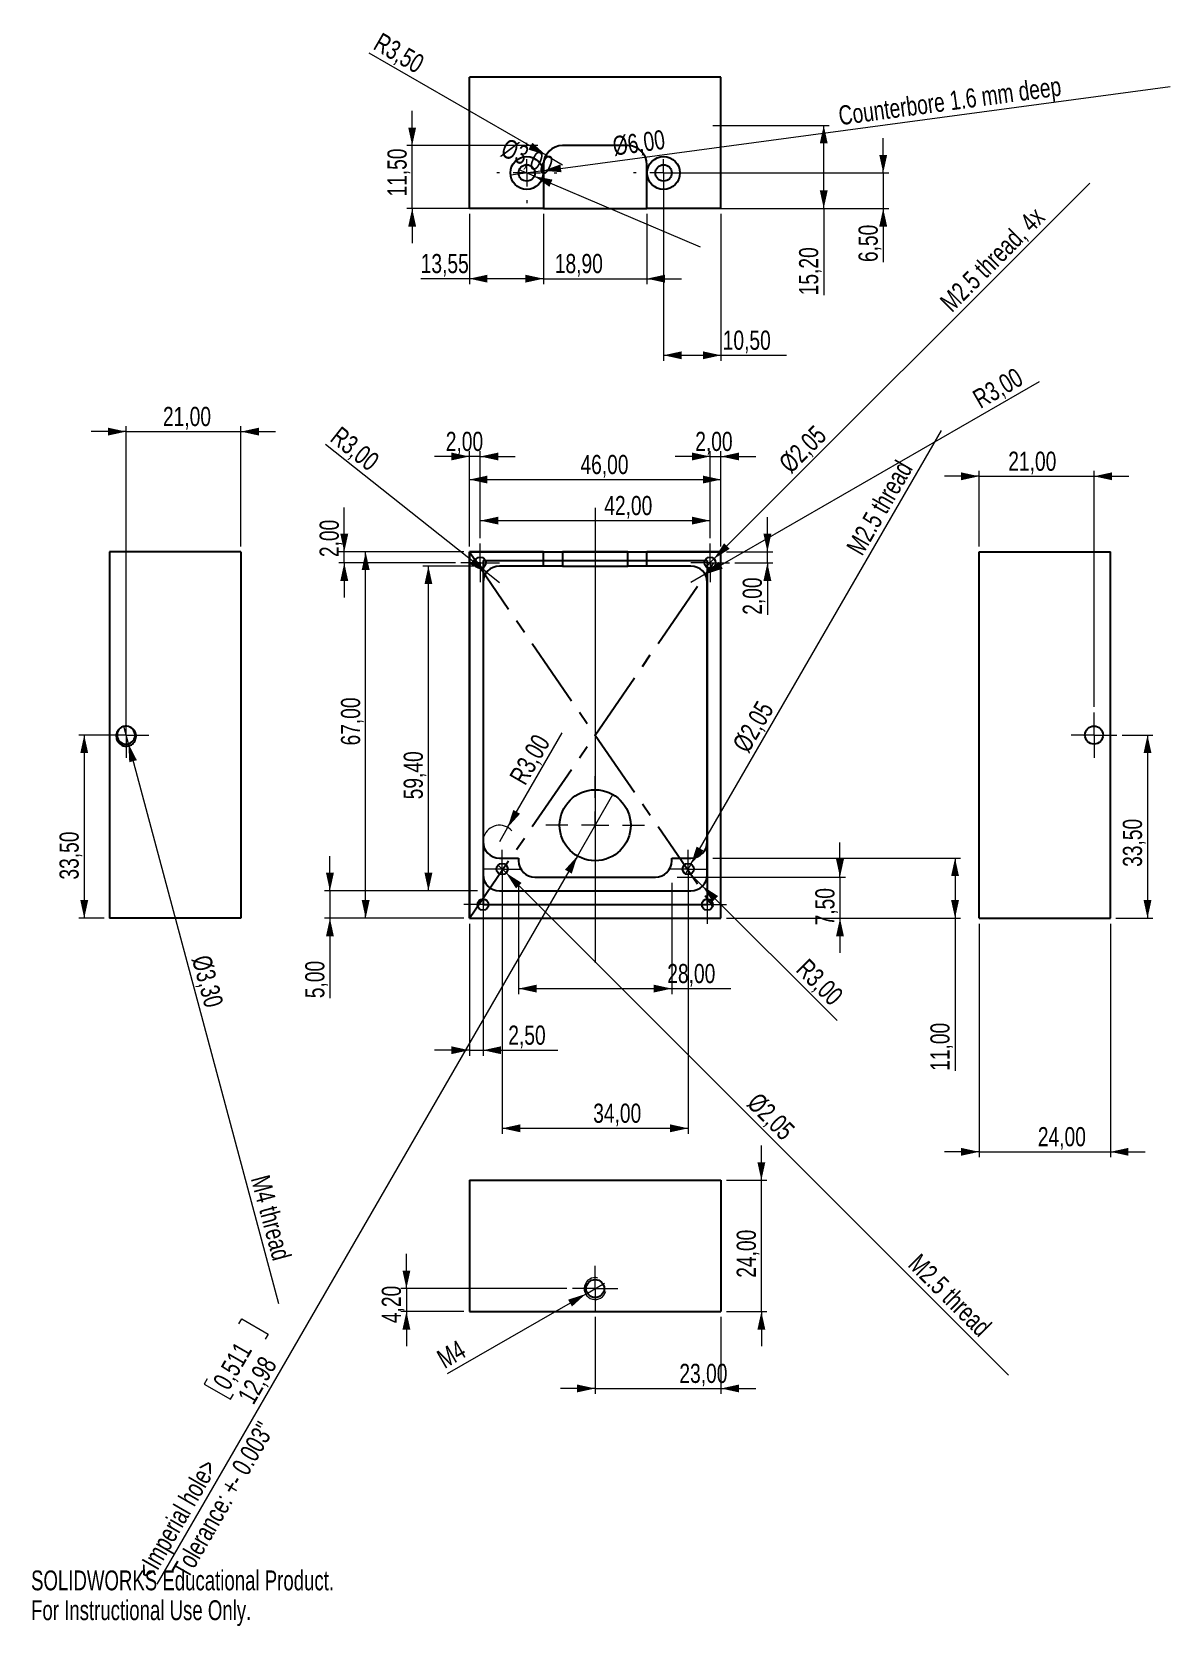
# Model space of a CAD drawing. Header units: millimetres. Extents: x 0 to 208, y 0 to 292.
import ezdxf

# ---------------------------------------------------------------- set-up
doc = ezdxf.new("R2010")
doc.units = ezdxf.units.MM
doc.header["$PDSIZE"] = -1
doc.linetypes.add('CENTERX2', pattern=[20.32, 12.7, -2.54, 2.54, -2.54])
doc.styles.add('SLDTEXTSTYLE0', font='TXT', dxfattribs={"width": 0.75})
doc.styles.add('SLDTEXTSTYLE1', font='TXT', dxfattribs={"width": 0.7})
doc.dimstyles.new('SLDDIMSTYLE0', dxfattribs={"dimtxt": 3.5, "dimasz": 3.302, "dimexe": 0, "dimexo": 0.0625, "dimgap": 0.875, "dimtad": 1, "dimrnd": 1e-09, "dimzin": 12, "dimdsep": 46, "dimtxsty": 'SLDTEXTSTYLE0', "dimsah": 1, "dimcen": 0.09, "dimadec": 0, "dimazin": 3, "dimtfac": 1, "dimtofl": 0, "dimtmove": 0, "dimatfit": 3, "dimfxl": 0, "dimfrac": 2, "dimtolj": 1, "dimtzin": 12, "dimarcsym": 0})
doc.dimstyles.new('SLDDIMSTYLE1', dxfattribs={"dimtxt": 3.5, "dimasz": 3.302, "dimexe": 0, "dimexo": 0.0625, "dimgap": 0.875, "dimtad": 1, "dimrnd": 1e-09, "dimzin": 12, "dimdsep": 46, "dimtxsty": 'SLDTEXTSTYLE0', "dimsah": 1, "dimcen": 0.09, "dimadec": 0, "dimazin": 3, "dimtfac": 1, "dimtmove": 0, "dimatfit": 0, "dimfxl": 0, "dimfrac": 2, "dimtolj": 1, "dimtzin": 12, "dimarcsym": 0})
doc.dimstyles.new('SLDDIMSTYLE2', dxfattribs={"dimtxt": 3.5, "dimasz": 3.302, "dimexe": 0, "dimexo": 0.0625, "dimgap": 0.875, "dimtad": 1, "dimrnd": 1e-09, "dimzin": 12, "dimdsep": 46, "dimtxsty": 'SLDTEXTSTYLE0', "dimsah": 1, "dimcen": 0, "dimadec": 0, "dimazin": 3, "dimtfac": 1, "dimtofl": 0, "dimtmove": 0, "dimatfit": 3, "dimfxl": 0, "dimfrac": 2, "dimtolj": 1, "dimtzin": 12, "dimarcsym": 0})
doc.dimstyles.new('SLDDIMSTYLE3', dxfattribs={"dimtxt": 3.5, "dimasz": 3.302, "dimexe": 0, "dimexo": 0.0625, "dimgap": 0.875, "dimtad": 1, "dimrnd": 1e-09, "dimzin": 12, "dimdsep": 46, "dimtxsty": 'SLDTEXTSTYLE0', "dimblk1": 'NONE', "dimsah": 1, "dimcen": 0, "dimadec": 0, "dimazin": 3, "dimtfac": 1, "dimtmove": 0, "dimatfit": 3, "dimldrblk": 'NONE', "dimfxl": 0, "dimfrac": 2, "dimtolj": 1, "dimtzin": 12, "dimarcsym": 0})
doc.dimstyles.new('SLDDIMSTYLE4', dxfattribs={"dimtxt": 3.5, "dimasz": 3.302, "dimexe": 0, "dimexo": 0.0625, "dimgap": 0.875, "dimtad": 1, "dimrnd": 1e-09, "dimzin": 12, "dimdsep": 46, "dimtxsty": 'SLDTEXTSTYLE0', "dimblk1": 'NONE', "dimsah": 1, "dimcen": 0, "dimadec": 0, "dimazin": 3, "dimtfac": 1, "dimtmove": 0, "dimatfit": 3, "dimldrblk": 'NONE', "dimfxl": 0, "dimfrac": 2, "dimtolj": 1, "dimtzin": 12, "dimarcsym": 0})
doc.dimstyles.new('SLDDIMSTYLE5', dxfattribs={"dimtxt": 3.5, "dimasz": 3.302, "dimexe": 0, "dimexo": 0.0625, "dimgap": 0.875, "dimtad": 1, "dimrnd": 1e-09, "dimzin": 12, "dimdsep": 46, "dimtxsty": 'SLDTEXTSTYLE0', "dimblk1": 'NONE', "dimsah": 1, "dimcen": 0, "dimadec": 0, "dimazin": 3, "dimtfac": 1, "dimtmove": 0, "dimatfit": 3, "dimldrblk": 'NONE', "dimfxl": 0, "dimfrac": 2, "dimtolj": 1, "dimtzin": 12, "dimarcsym": 0})

msp = doc.modelspace()

# ---------------------------------------------------------------- texts
at = {"color": 7, "linetype": 'Continuous', "char_height": 3.633, "attachment_point": 1, "style": 'SLDTEXTSTYLE1'}
for s, insert in [('SOLIDWORKS Educational Product.', (0, 10.133)), ('For Instructional Use Only.', (0, 4.683))]:
    msp.add_mtext(s, dxfattribs=dict(at, insert=insert))

# ---------------------------------------------------------------- blocks, each defined once
blk = doc.blocks.new('_D')
at = {"color": 7, "linetype": 'Continuous', "lineweight": 0}
for p, q in [((79.11, 196.42), (60.16, 196.42)), ((61.16, 129.42), (61.16, 196.42)), ((79.11, 129.42), (60.16, 129.42))]:
    blk.add_line(p, q, dxfattribs=at)
at = {"color": 7, "linetype": 'Continuous', "lineweight": 18}
for points in [[(61.16, 196.42), (60.44, 193.12), (61.88, 193.12)], [(61.16, 129.42), (61.88, 132.73), (60.44, 132.73)]]:
    blk.add_solid(points, dxfattribs=at)
at = {"color": 7, "linetype": 'Continuous', "lineweight": 18, "insert": (56.65, 161.02), "char_height": 3.5, "attachment_point": 1, "rotation": 90, "style": 'SLDTEXTSTYLE0'}
blk.add_mtext('67,00', dxfattribs=at)
blk = doc.blocks.new('_D_1')
at = {"color": 7, "linetype": 'Continuous', "lineweight": 0}
for p, q in [((80.11, 197.42), (80.11, 210.65)), ((126.11, 197.42), (126.11, 210.65)), ((80.11, 209.65), (126.11, 209.65))]:
    blk.add_line(p, q, dxfattribs=at)
at = {"color": 7, "linetype": 'Continuous', "lineweight": 18}
for points in [[(80.11, 209.65), (83.41, 208.93), (83.41, 210.37)], [(126.11, 209.65), (122.81, 210.37), (122.81, 208.93)]]:
    blk.add_solid(points, dxfattribs=at)
at = {"color": 7, "linetype": 'Continuous', "lineweight": 18, "insert": (100.42, 214.16), "char_height": 3.5, "attachment_point": 1, "style": 'SLDTEXTSTYLE0'}
blk.add_mtext('46,00', dxfattribs=at)
blk = doc.blocks.new('_D_2')
at = {"color": 7, "linetype": 'Continuous', "lineweight": 0}
for p, q in [((54.63, 134.42), (54.63, 140.77)), ((81.61, 134.42), (53.63, 134.42)), ((54.63, 134.42), (54.63, 129.42)), ((79.11, 129.42), (53.63, 129.42)), ((54.63, 129.42), (54.63, 114.8))]:
    blk.add_line(p, q, dxfattribs=at)
at = {"color": 7, "linetype": 'Continuous', "lineweight": 18}
for points in [[(54.63, 134.42), (55.35, 137.73), (53.91, 137.73)], [(54.63, 129.42), (53.91, 126.12), (55.35, 126.12)]]:
    blk.add_solid(points, dxfattribs=at)
at = {"color": 7, "linetype": 'Continuous', "lineweight": 18, "insert": (50.11, 114.8), "char_height": 3.5, "attachment_point": 1, "rotation": 90, "style": 'SLDTEXTSTYLE0'}
blk.add_mtext('5,00', dxfattribs=at)
blk = doc.blocks.new('_D_3')
at = {"color": 7, "linetype": 'Continuous', "lineweight": 0}
for p, q in [((81.61, 193.82), (71.63, 193.82)), ((72.63, 134.42), (72.63, 193.82)), ((81.61, 134.42), (71.63, 134.42))]:
    blk.add_line(p, q, dxfattribs=at)
at = {"color": 7, "linetype": 'Continuous', "lineweight": 18}
for points in [[(72.63, 193.82), (71.91, 190.52), (73.35, 190.52)], [(72.63, 134.42), (73.35, 137.73), (71.91, 137.73)]]:
    blk.add_solid(points, dxfattribs=at)
at = {"color": 7, "linetype": 'Continuous', "lineweight": 18, "insert": (68.11, 151.17), "char_height": 3.5, "attachment_point": 1, "rotation": 90, "style": 'SLDTEXTSTYLE0'}
blk.add_mtext('59,40', dxfattribs=at)
blk = doc.blocks.new('_D_4')
at = {"color": 7, "linetype": 'Continuous', "lineweight": 0}
for p, q in [((82.61, 133.42), (82.61, 104.28)), ((80.11, 128.42), (80.11, 104.28)), ((80.11, 105.28), (73.76, 105.28)), ((80.11, 105.28), (82.61, 105.28)), ((82.61, 105.28), (96.28, 105.28))]:
    blk.add_line(p, q, dxfattribs=at)
at = {"color": 7, "linetype": 'Continuous', "lineweight": 18}
for points in [[(80.11, 105.28), (76.81, 106), (76.81, 104.56)], [(82.61, 105.28), (85.91, 104.56), (85.91, 106)]]:
    blk.add_solid(points, dxfattribs=at)
at = {"color": 7, "linetype": 'Continuous', "lineweight": 18, "insert": (87.23, 109.79), "char_height": 3.5, "attachment_point": 1, "style": 'SLDTEXTSTYLE0'}
blk.add_mtext('2,50', dxfattribs=at)
blk = doc.blocks.new('_D_5')
at = {"color": 7, "linetype": 'Continuous', "lineweight": 0}
for q in [(53.82, 216.05), (85.61, 190.82)]:
    blk.add_line((83.26, 192.69), q, dxfattribs=at)
at = {"color": 7, "linetype": 'Continuous', "lineweight": 18}
blk.add_solid([(83.26, 192.69), (81.12, 195.3), (80.23, 194.18)], dxfattribs=at)
at = {"color": 7, "linetype": 'Continuous', "lineweight": 18, "insert": (56.62, 219.58), "char_height": 3.5, "attachment_point": 1, "rotation": 321.5701, "style": 'SLDTEXTSTYLE0'}
blk.add_mtext('R3,00', dxfattribs=at)
blk = doc.blocks.new('_D_6')
at = {"color": 7, "linetype": 'Continuous', "lineweight": 0}
for q in [(120.61, 137.42), (147.33, 110.71)]:
    blk.add_line((122.73, 135.3), q, dxfattribs=at)
at = {"color": 7, "linetype": 'Continuous', "lineweight": 18}
blk.add_solid([(122.73, 135.3), (124.56, 132.46), (125.57, 133.48)], dxfattribs=at)
at = {"color": 7, "linetype": 'Continuous', "lineweight": 18, "insert": (142.1, 122.29), "char_height": 3.5, "attachment_point": 1, "rotation": 315, "style": 'SLDTEXTSTYLE0'}
blk.add_mtext('R3,00', dxfattribs=at)
blk = doc.blocks.new('_D_7')
at = {"color": 7, "linetype": 'Continuous', "lineweight": 0}
for q in [(184.32, 227.6), (120.61, 190.82)]:
    blk.add_line((123.21, 192.32), q, dxfattribs=at)
at = {"color": 7, "linetype": 'Continuous', "lineweight": 18}
blk.add_solid([(123.21, 192.32), (126.43, 193.35), (125.71, 194.6)], dxfattribs=at)
at = {"color": 7, "linetype": 'Continuous', "lineweight": 18, "insert": (171.77, 225.57), "char_height": 3.5, "attachment_point": 1, "rotation": 30, "style": 'SLDTEXTSTYLE0'}
blk.add_mtext('R3,00', dxfattribs=at)
blk = doc.blocks.new('_D_8')
at = {"color": 7, "linetype": 'Continuous', "lineweight": 0}
for p, q in [((89.11, 135.92), (89.11, 115.55)), ((117.11, 135.92), (117.11, 115.55)), ((89.11, 116.55), (117.11, 116.55)), ((117.11, 116.55), (127.93, 116.55))]:
    blk.add_line(p, q, dxfattribs=at)
at = {"color": 7, "linetype": 'Continuous', "lineweight": 18}
for points in [[(89.11, 116.55), (92.41, 115.83), (92.41, 117.27)], [(117.11, 116.55), (113.81, 117.27), (113.81, 115.83)]]:
    blk.add_solid(points, dxfattribs=at)
at = {"color": 7, "linetype": 'Continuous', "lineweight": 18, "insert": (116.29, 121.06), "char_height": 3.5, "attachment_point": 1, "style": 'SLDTEXTSTYLE0'}
blk.add_mtext('28,00', dxfattribs=at)
blk = doc.blocks.new('_D_9')
at = {"color": 7, "linetype": 'Continuous', "lineweight": 0}
for p, q in [((147.86, 136.92), (147.86, 143.27)), ((118.11, 136.92), (148.86, 136.92)), ((147.86, 136.92), (147.86, 129.42)), ((127.11, 129.42), (148.86, 129.42)), ((147.86, 129.42), (147.86, 123.07))]:
    blk.add_line(p, q, dxfattribs=at)
at = {"color": 7, "linetype": 'Continuous', "lineweight": 18}
for points in [[(147.86, 136.92), (148.58, 140.23), (147.14, 140.23)], [(147.86, 129.42), (147.14, 126.12), (148.58, 126.12)]]:
    blk.add_solid(points, dxfattribs=at)
at = {"color": 7, "linetype": 'Continuous', "lineweight": 18, "insert": (143.35, 128.11), "char_height": 3.5, "attachment_point": 1, "rotation": 90, "style": 'SLDTEXTSTYLE0'}
blk.add_mtext('7,50', dxfattribs=at)
blk = doc.blocks.new('_D_10')
at = {"color": 7, "linetype": 'Continuous', "lineweight": 0}
for p, q in [((124.61, 140.42), (169.89, 140.42)), ((168.89, 140.42), (168.89, 129.42)), ((127.11, 129.42), (169.89, 129.42)), ((168.89, 129.42), (168.89, 101.51))]:
    blk.add_line(p, q, dxfattribs=at)
at = {"color": 7, "linetype": 'Continuous', "lineweight": 18}
for points in [[(168.89, 140.42), (168.17, 137.12), (169.61, 137.12)], [(168.89, 129.42), (169.61, 132.73), (168.17, 132.73)]]:
    blk.add_solid(points, dxfattribs=at)
at = {"color": 7, "linetype": 'Continuous', "lineweight": 18, "insert": (164.38, 101.51), "char_height": 3.5, "attachment_point": 1, "rotation": 90, "style": 'SLDTEXTSTYLE0'}
blk.add_mtext('11,00', dxfattribs=at)
blk = doc.blocks.new('_D_11')
at = {"color": 7, "linetype": 'Continuous', "lineweight": 0}
for q in [(97.1, 163.33), (85.61, 143.42)]:
    blk.add_line((87.11, 146.02), q, dxfattribs=at)
at = {"color": 7, "linetype": 'Continuous', "lineweight": 18}
blk.add_arc((85.61, 143.42), 3, 41.5651, 161.5651, dxfattribs=at)
blk.add_solid([(87.11, 146.02), (89.38, 148.52), (88.14, 149.24)], dxfattribs=at)
at = {"color": 7, "linetype": 'Continuous', "lineweight": 18, "insert": (87.28, 155.28), "char_height": 3.5, "attachment_point": 1, "rotation": 60, "style": 'SLDTEXTSTYLE0'}
blk.add_mtext('R3,00', dxfattribs=at)
blk = doc.blocks.new('_D_12')
at = {"color": 7, "linetype": 'Continuous', "lineweight": 0}
for q in [(85.38, 139.15), (178.66, 45.87)]:
    blk.add_line((86.83, 137.7), q, dxfattribs=at)
at = {"color": 7, "linetype": 'Continuous', "lineweight": 18}
blk.add_solid([(86.83, 137.7), (88.66, 134.85), (89.68, 135.87)], dxfattribs=at)
at = {"color": 7, "linetype": 'Continuous', "lineweight": 18, "char_height": 3.5, "attachment_point": 1, "rotation": 315, "style": 'SLDTEXTSTYLE0'}
for s, insert in [('%%c2,05', (133.11, 97.8)), ('M2.5 thread', (162.56, 68.35))]:
    blk.add_mtext(s, dxfattribs=dict(at, insert=insert))
blk = doc.blocks.new('_None')
blk = doc.blocks.new('_D_13')
at = {"color": 7, "linetype": 'Continuous', "lineweight": 0}
for q in [(166.42, 218.63), (119.6, 137.54)]:
    blk.add_line((120.62, 139.31), q, dxfattribs=at)
at = {"color": 7, "linetype": 'Continuous', "lineweight": 18}
blk.add_solid([(120.62, 139.31), (122.9, 141.81), (121.65, 142.53)], dxfattribs=at)
at = {"color": 7, "linetype": 'Continuous', "lineweight": 18, "char_height": 3.5, "attachment_point": 1, "rotation": 60, "style": 'SLDTEXTSTYLE0'}
for s, insert in [('M2.5 thread', (148.87, 197.26)), ('%%c2,05', (128.05, 161.19))]:
    blk.add_mtext(s, dxfattribs=dict(at, insert=insert))
blk = doc.blocks.new('_D_14')
at = {"color": 7, "linetype": 'Continuous', "lineweight": 0}
for p, q in [((99.86, 140.8), (106.35, 152.04)), ((99.86, 140.8), (22.99, 7.65)), ((37.99, 55.22), (38.52, 56.15)), ((38.52, 56.15), (43.34, 53.37)), ((43.34, 53.37), (42.8, 52.45)), ((32.17, 45.15), (31.64, 44.22)), ((31.64, 44.22), (36.45, 41.44)), ((36.45, 41.44), (36.98, 42.37))]:
    blk.add_line(p, q, dxfattribs=at)
at = {"color": 7, "linetype": 'Continuous', "lineweight": 18}
blk.add_solid([(99.86, 140.8), (97.59, 138.3), (98.84, 137.58)], dxfattribs=at)
at = {"color": 7, "linetype": 'Continuous', "lineweight": 18, "char_height": 3.5, "attachment_point": 1, "rotation": 60, "style": 'SLDTEXTSTYLE0'}
for s, insert in [('0,511', (33.08, 44.62)), ('12,98', (37.61, 42)), ('Tolerance: +- 0.003"', (25.64, 10.16)), ('<Imperial hole>', (19.04, 9.94))]:
    blk.add_mtext(s, dxfattribs=dict(at, insert=insert))
blk = doc.blocks.new('_D_15')
at = {"color": 7, "linetype": 'Continuous', "lineweight": 0}
for q in [(193.55, 263.87), (123.38, 193.7)]:
    blk.add_line((124.83, 195.15), q, dxfattribs=at)
at = {"color": 7, "linetype": 'Continuous', "lineweight": 18}
blk.add_solid([(124.83, 195.15), (127.68, 196.97), (126.66, 197.99)], dxfattribs=at)
at = {"color": 7, "linetype": 'Continuous', "lineweight": 18, "char_height": 3.5, "attachment_point": 1, "rotation": 45, "style": 'SLDTEXTSTYLE0'}
for s, insert in [('M2.5 thread, 4x', (165.84, 242.53)), ('%%c2,05', (136.39, 213.08))]:
    blk.add_mtext(s, dxfattribs=dict(at, insert=insert))
blk = doc.blocks.new('_D_16')
at = {"color": 7, "linetype": 'Continuous', "lineweight": 0}
for p, q in [((86.11, 137.42), (86.11, 90)), ((120.11, 137.42), (120.11, 90)), ((86.11, 91), (120.11, 91))]:
    blk.add_line(p, q, dxfattribs=at)
at = {"color": 7, "linetype": 'Continuous', "lineweight": 18}
for points in [[(86.11, 91), (89.41, 90.28), (89.41, 91.72)], [(120.11, 91), (116.81, 91.72), (116.81, 90.28)]]:
    blk.add_solid(points, dxfattribs=at)
at = {"color": 7, "linetype": 'Continuous', "lineweight": 18, "insert": (102.75, 95.51), "char_height": 3.5, "attachment_point": 1, "style": 'SLDTEXTSTYLE0'}
blk.add_mtext('34,00', dxfattribs=at)
blk = doc.blocks.new('_D_17')
at = {"color": 7, "linetype": 'Continuous', "lineweight": 0}
for p, q in [((82.11, 198.95), (82.11, 203.14)), ((82.11, 202.14), (124.11, 202.14)), ((124.11, 198.95), (124.11, 203.14))]:
    blk.add_line(p, q, dxfattribs=at)
at = {"color": 7, "linetype": 'Continuous', "lineweight": 18}
for points in [[(82.11, 202.14), (85.41, 201.42), (85.41, 202.86)], [(124.11, 202.14), (120.81, 202.86), (120.81, 201.42)]]:
    blk.add_solid(points, dxfattribs=at)
at = {"color": 7, "linetype": 'Continuous', "lineweight": 18, "insert": (104.77, 206.65), "char_height": 3.5, "attachment_point": 1, "style": 'SLDTEXTSTYLE0'}
blk.add_mtext('42,00', dxfattribs=at)
blk = doc.blocks.new('_D_18')
at = {"color": 7, "linetype": 'Continuous', "lineweight": 0}
for p, q in [((57.25, 196.42), (57.25, 204.52)), ((79.11, 196.42), (56.25, 196.42)), ((57.25, 194.42), (57.25, 196.42)), ((77.58, 194.42), (56.25, 194.42)), ((57.25, 194.42), (57.25, 188.07))]:
    blk.add_line(p, q, dxfattribs=at)
at = {"color": 7, "linetype": 'Continuous', "lineweight": 18}
for points in [[(57.25, 196.42), (57.97, 199.73), (56.53, 199.73)], [(57.25, 194.42), (56.53, 191.12), (57.97, 191.12)]]:
    blk.add_solid(points, dxfattribs=at)
at = {"color": 7, "linetype": 'Continuous', "lineweight": 18, "insert": (52.74, 195.47), "char_height": 3.5, "attachment_point": 1, "rotation": 90, "style": 'SLDTEXTSTYLE0'}
blk.add_mtext('2,00', dxfattribs=at)
blk = doc.blocks.new('_D_19')
at = {"color": 7, "linetype": 'Continuous', "lineweight": 0}
for p, q in [((80.11, 213.87), (73.76, 213.87)), ((80.11, 197.42), (80.11, 214.87)), ((82.11, 213.87), (80.11, 213.87)), ((82.11, 198.95), (82.11, 214.87)), ((82.11, 213.87), (88.46, 213.87))]:
    blk.add_line(p, q, dxfattribs=at)
at = {"color": 7, "linetype": 'Continuous', "lineweight": 18}
for points in [[(80.11, 213.87), (76.81, 214.59), (76.81, 213.15)], [(82.11, 213.87), (85.41, 213.15), (85.41, 214.59)]]:
    blk.add_solid(points, dxfattribs=at)
at = {"color": 7, "linetype": 'Continuous', "lineweight": 18, "insert": (75.8, 218.38), "char_height": 3.5, "attachment_point": 1, "style": 'SLDTEXTSTYLE0'}
blk.add_mtext('2,00', dxfattribs=at)
blk = doc.blocks.new('_D_20')
at = {"color": 7, "linetype": 'Continuous', "lineweight": 0}
for p, q in [((124.11, 213.87), (117.76, 213.87)), ((124.11, 198.95), (124.11, 214.87)), ((124.11, 213.87), (126.11, 213.87)), ((126.11, 197.42), (126.11, 214.87)), ((126.11, 213.87), (132.46, 213.87))]:
    blk.add_line(p, q, dxfattribs=at)
at = {"color": 7, "linetype": 'Continuous', "lineweight": 18}
for points in [[(124.11, 213.87), (120.81, 214.59), (120.81, 213.15)], [(126.11, 213.87), (129.41, 213.15), (129.41, 214.59)]]:
    blk.add_solid(points, dxfattribs=at)
at = {"color": 7, "linetype": 'Continuous', "lineweight": 18, "insert": (121.4, 218.38), "char_height": 3.5, "attachment_point": 1, "style": 'SLDTEXTSTYLE0'}
blk.add_mtext('2,00', dxfattribs=at)
blk = doc.blocks.new('_D_21')
at = {"color": 7, "linetype": 'Continuous', "lineweight": 0}
for p, q in [((134.59, 196.42), (134.59, 202.77)), ((127.11, 196.42), (135.59, 196.42)), ((134.59, 194.42), (134.59, 196.42)), ((128.63, 194.42), (135.59, 194.42)), ((134.59, 194.42), (134.59, 184.92))]:
    blk.add_line(p, q, dxfattribs=at)
at = {"color": 7, "linetype": 'Continuous', "lineweight": 18}
for points in [[(134.59, 196.42), (135.31, 199.73), (133.87, 199.73)], [(134.59, 194.42), (133.87, 191.12), (135.31, 191.12)]]:
    blk.add_solid(points, dxfattribs=at)
at = {"color": 7, "linetype": 'Continuous', "lineweight": 18, "insert": (130.08, 184.92), "char_height": 3.5, "attachment_point": 1, "rotation": 90, "style": 'SLDTEXTSTYLE0'}
blk.add_mtext('2,00', dxfattribs=at)
blk = doc.blocks.new('SW_CENTERMARKSYMBOL_0')
at = {"color": 0, "linetype": 'Continuous', "lineweight": 18}
for p, q in [((0, 2.5), (0, 3.525)), ((-2.5, 0), (-3.525, 0)), ((0, 0), (-2.5, 0)), ((0, 0), (0, 2.5)), ((0, 0), (0, -2.5)), ((0, 0), (2.5, 0)), ((2.5, 0), (3.525, 0)), ((0, -2.5), (0, -3.525))]:
    blk.add_line(p, q, dxfattribs=at)
blk = doc.blocks.new('SW_CENTERMARKSYMBOL_1')
at = {"color": 0, "linetype": 'Continuous', "lineweight": 18}
for p, q in [((0, 2.5), (0, 3.525)), ((-2.5, 0), (-3.525, 0)), ((0, 0), (-2.5, 0)), ((0, 0), (0, 2.5)), ((0, 0), (0, -2.5)), ((0, 0), (2.5, 0)), ((2.5, 0), (3.525, 0)), ((0, -2.5), (0, -3.525))]:
    blk.add_line(p, q, dxfattribs=at)
blk = doc.blocks.new('SW_CENTERMARKSYMBOL_2')
at = {"color": 0, "linetype": 'Continuous', "lineweight": 18}
for p, q in [((0, 2.5), (0, 3.525)), ((-2.5, 0), (-3.525, 0)), ((0, 0), (-2.5, 0)), ((0, 0), (0, 2.5)), ((0, 0), (0, -2.5)), ((0, 0), (2.5, 0)), ((2.5, 0), (3.525, 0)), ((0, -2.5), (0, -3.525))]:
    blk.add_line(p, q, dxfattribs=at)
blk = doc.blocks.new('SW_CENTERMARKSYMBOL_3')
at = {"color": 0, "linetype": 'Continuous', "lineweight": 18}
for p, q in [((0, 2.5), (0, 3.525)), ((-2.5, 0), (-3.525, 0)), ((0, 0), (-2.5, 0)), ((0, 0), (0, 2.5)), ((0, 0), (0, -2.5)), ((0, 0), (2.5, 0)), ((2.5, 0), (3.525, 0)), ((0, -2.5), (0, -3.525))]:
    blk.add_line(p, q, dxfattribs=at)
blk = doc.blocks.new('SW_CENTERMARKSYMBOL_4')
at = {"color": 0, "linetype": 'Continuous', "lineweight": 18}
for p, q in [((0, 2.5), (0, 3.525)), ((-2.5, 0), (-3.525, 0)), ((0, 0), (-2.5, 0)), ((0, 0), (0, 2.5)), ((0, 0), (0, -2.5)), ((0, 0), (2.5, 0)), ((2.5, 0), (3.525, 0)), ((0, -2.5), (0, -3.525))]:
    blk.add_line(p, q, dxfattribs=at)
blk = doc.blocks.new('SW_CENTERMARKSYMBOL_5')
at = {"color": 0, "linetype": 'Continuous', "lineweight": 18}
for p, q in [((0, 2.5), (0, 3.525)), ((-2.5, 0), (-3.525, 0)), ((0, 0), (-2.5, 0)), ((0, 0), (0, 2.5)), ((0, 0), (0, -2.5)), ((0, 0), (2.5, 0)), ((2.5, 0), (3.525, 0)), ((0, -2.5), (0, -3.525))]:
    blk.add_line(p, q, dxfattribs=at)
blk = doc.blocks.new('SW_CENTERMARKSYMBOL_6')
at = {"color": 0, "linetype": 'Continuous', "lineweight": 18}
for p, q in [((0, 5), (0, 8.9897)), ((-5, 0), (-8.9897, 0)), ((0, 0), (-2.5, 0)), ((0, 0), (0, 2.5)), ((0, 0), (0, -2.5)), ((0, 0), (2.5, 0)), ((5, 0), (8.9897, 0)), ((0, -5), (0, -8.9897))]:
    blk.add_line(p, q, dxfattribs=at)
blk = doc.blocks.new('_D_22')
at = {"color": 7, "linetype": 'Continuous', "lineweight": 0}
for p, q in [((173.29, 128.42), (173.29, 85.7)), ((197.29, 128.42), (197.29, 85.7)), ((173.29, 86.7), (166.94, 86.7)), ((173.29, 86.7), (197.29, 86.7)), ((197.29, 86.7), (203.64, 86.7))]:
    blk.add_line(p, q, dxfattribs=at)
at = {"color": 7, "linetype": 'Continuous', "lineweight": 18}
for points in [[(173.29, 86.7), (169.99, 87.42), (169.99, 85.98)], [(197.29, 86.7), (200.59, 85.98), (200.59, 87.42)]]:
    blk.add_solid(points, dxfattribs=at)
at = {"color": 7, "linetype": 'Continuous', "lineweight": 18, "insert": (184.02, 91.22), "char_height": 3.5, "attachment_point": 1, "style": 'SLDTEXTSTYLE0'}
blk.add_mtext('24,00', dxfattribs=at)
blk = doc.blocks.new('_D_23')
at = {"color": 7, "linetype": 'Continuous', "lineweight": 0}
for p, q in [((173.29, 210.25), (166.94, 210.25)), ((173.29, 197.42), (173.29, 211.25)), ((173.29, 210.25), (194.29, 210.25)), ((194.29, 168.07), (194.29, 211.25)), ((194.29, 210.25), (200.64, 210.25))]:
    blk.add_line(p, q, dxfattribs=at)
at = {"color": 7, "linetype": 'Continuous', "lineweight": 18}
for points in [[(173.29, 210.25), (169.99, 210.97), (169.99, 209.53)], [(194.29, 210.25), (197.59, 209.53), (197.59, 210.97)]]:
    blk.add_solid(points, dxfattribs=at)
at = {"color": 7, "linetype": 'Continuous', "lineweight": 18, "insert": (178.62, 214.76), "char_height": 3.5, "attachment_point": 1, "style": 'SLDTEXTSTYLE0'}
blk.add_mtext('21,00', dxfattribs=at)
blk = doc.blocks.new('_D_24')
at = {"color": 7, "linetype": 'Continuous', "lineweight": 0}
for p, q in [((199.44, 162.92), (205.07, 162.92)), ((204.07, 162.92), (204.07, 129.42)), ((198.29, 129.42), (205.07, 129.42))]:
    blk.add_line(p, q, dxfattribs=at)
at = {"color": 7, "linetype": 'Continuous', "lineweight": 18}
for points in [[(204.07, 162.92), (203.35, 159.62), (204.79, 159.62)], [(204.07, 129.42), (204.79, 132.73), (203.35, 132.73)]]:
    blk.add_solid(points, dxfattribs=at)
at = {"color": 7, "linetype": 'Continuous', "lineweight": 18, "insert": (199.56, 138.82), "char_height": 3.5, "attachment_point": 1, "rotation": 90, "style": 'SLDTEXTSTYLE0'}
blk.add_mtext('33,50', dxfattribs=at)
blk = doc.blocks.new('SW_CENTERMARKSYMBOL_7')
at = {"color": 0, "linetype": 'Continuous', "lineweight": 18}
for p, q in [((0, 2.5), (0, 4.15)), ((-2.5, 0), (-4.15, 0)), ((0, 0), (-2.5, 0)), ((0, 0), (0, 2.5)), ((0, 0), (0, -2.5)), ((0, 0), (2.5, 0)), ((2.5, 0), (4.15, 0)), ((0, -2.5), (0, -4.15))]:
    blk.add_line(p, q, dxfattribs=at)
blk = doc.blocks.new('_D_25')
at = {"color": 7, "linetype": 'Continuous', "lineweight": 0}
for p, q in [((133.49, 81.49), (133.49, 87.84)), ((127.11, 81.49), (134.49, 81.49)), ((133.49, 57.49), (133.49, 81.49)), ((127.11, 57.49), (134.49, 57.49)), ((133.49, 57.49), (133.49, 51.14))]:
    blk.add_line(p, q, dxfattribs=at)
at = {"color": 7, "linetype": 'Continuous', "lineweight": 18}
for points in [[(133.49, 81.49), (134.21, 84.79), (132.77, 84.79)], [(133.49, 57.49), (132.77, 54.19), (134.21, 54.19)]]:
    blk.add_solid(points, dxfattribs=at)
at = {"color": 7, "linetype": 'Continuous', "lineweight": 18, "insert": (128.98, 63.67), "char_height": 3.5, "attachment_point": 1, "rotation": 90, "style": 'SLDTEXTSTYLE0'}
blk.add_mtext('24,00', dxfattribs=at)
blk = doc.blocks.new('_D_26')
at = {"color": 7, "linetype": 'Continuous', "lineweight": 0}
for q in [(104.84, 62.69), (76.08, 46.08)]:
    blk.add_line((101.38, 60.69), q, dxfattribs=at)
at = {"color": 7, "linetype": 'Continuous', "lineweight": 18}
blk.add_solid([(101.38, 60.69), (98.16, 59.66), (98.88, 58.41)], dxfattribs=at)
at = {"color": 7, "linetype": 'Continuous', "lineweight": 18, "insert": (73.83, 49.98), "char_height": 3.5, "attachment_point": 1, "rotation": 30, "style": 'SLDTEXTSTYLE0'}
blk.add_mtext('M4', dxfattribs=at)
blk = doc.blocks.new('_D_27')
at = {"color": 7, "linetype": 'Continuous', "lineweight": 0}
for p, q in [((103.11, 56.54), (103.11, 42.42)), ((126.11, 56.49), (126.11, 42.42)), ((103.11, 43.42), (96.76, 43.42)), ((103.11, 43.42), (126.11, 43.42)), ((126.11, 43.42), (132.46, 43.42))]:
    blk.add_line(p, q, dxfattribs=at)
at = {"color": 7, "linetype": 'Continuous', "lineweight": 18}
for points in [[(103.11, 43.42), (99.81, 44.14), (99.81, 42.7)], [(126.11, 43.42), (129.41, 42.7), (129.41, 44.14)]]:
    blk.add_solid(points, dxfattribs=at)
at = {"color": 7, "linetype": 'Continuous', "lineweight": 18, "insert": (118.5, 47.93), "char_height": 3.5, "attachment_point": 1, "style": 'SLDTEXTSTYLE0'}
blk.add_mtext('23,00', dxfattribs=at)
blk = doc.blocks.new('_D_28')
at = {"color": 7, "linetype": 'Continuous', "lineweight": 0}
for p, q in [((68.61, 61.69), (68.61, 68.04)), ((97.96, 61.69), (67.61, 61.69)), ((68.61, 61.69), (68.61, 57.49)), ((79.11, 57.49), (67.61, 57.49)), ((68.61, 57.49), (68.61, 51.14))]:
    blk.add_line(p, q, dxfattribs=at)
at = {"color": 7, "linetype": 'Continuous', "lineweight": 18}
for points in [[(68.61, 61.69), (69.33, 64.99), (67.89, 64.99)], [(68.61, 57.49), (67.89, 54.19), (69.33, 54.19)]]:
    blk.add_solid(points, dxfattribs=at)
at = {"color": 7, "linetype": 'Continuous', "lineweight": 18, "insert": (64.1, 55.37), "char_height": 3.5, "attachment_point": 1, "rotation": 90, "style": 'SLDTEXTSTYLE0'}
blk.add_mtext('4,20', dxfattribs=at)
blk = doc.blocks.new('SW_CENTERMARKSYMBOL_8')
at = {"color": 0, "linetype": 'Continuous', "lineweight": 18}
for p, q in [((0, 2.5), (0, 4.15)), ((-2.5, 0), (-4.15, 0)), ((0, 0), (-2.5, 0)), ((0, 0), (0, 2.5)), ((0, 0), (0, -2.5)), ((0, 0), (2.5, 0)), ((2.5, 0), (4.15, 0)), ((0, -2.5), (0, -4.15))]:
    blk.add_line(p, q, dxfattribs=at)
blk = doc.blocks.new('_D_29')
at = {"color": 7, "linetype": 'Continuous', "lineweight": 0}
for p, q in [((124.61, 274.43), (145.89, 274.43)), ((144.89, 259.23), (144.89, 274.43)), ((124.61, 259.23), (145.89, 259.23)), ((144.89, 259.23), (144.89, 243.35))]:
    blk.add_line(p, q, dxfattribs=at)
at = {"color": 7, "linetype": 'Continuous', "lineweight": 18}
for points in [[(144.89, 274.43), (144.17, 271.13), (145.61, 271.13)], [(144.89, 259.23), (145.61, 262.53), (144.17, 262.53)]]:
    blk.add_solid(points, dxfattribs=at)
at = {"color": 7, "linetype": 'Continuous', "lineweight": 18, "insert": (140.38, 243.35), "char_height": 3.5, "attachment_point": 1, "rotation": 90, "style": 'SLDTEXTSTYLE0'}
blk.add_mtext('15,20', dxfattribs=at)
blk = doc.blocks.new('_D_30')
at = {"color": 7, "linetype": 'Continuous', "lineweight": 0}
for p, q in [((93.66, 258.23), (93.66, 245.39)), ((112.56, 258.23), (112.56, 245.39)), ((93.66, 246.39), (87.31, 246.39)), ((93.66, 246.39), (112.56, 246.39)), ((112.56, 246.39), (118.91, 246.39))]:
    blk.add_line(p, q, dxfattribs=at)
at = {"color": 7, "linetype": 'Continuous', "lineweight": 18}
for points in [[(93.66, 246.39), (90.36, 247.11), (90.36, 245.67)], [(112.56, 246.39), (115.86, 245.67), (115.86, 247.11)]]:
    blk.add_solid(points, dxfattribs=at)
at = {"color": 7, "linetype": 'Continuous', "lineweight": 18, "insert": (95.73, 250.91), "char_height": 3.5, "attachment_point": 1, "style": 'SLDTEXTSTYLE0'}
blk.add_mtext('18,90', dxfattribs=at)
blk = doc.blocks.new('_D_31')
at = {"color": 7, "linetype": 'Continuous', "lineweight": 0}
for p, q in [((69.66, 270.73), (69.66, 277.08)), ((92.66, 270.73), (68.66, 270.73)), ((69.66, 259.23), (69.66, 270.73)), ((92.66, 259.23), (68.66, 259.23)), ((69.66, 259.23), (69.66, 252.88))]:
    blk.add_line(p, q, dxfattribs=at)
at = {"color": 7, "linetype": 'Continuous', "lineweight": 18}
for points in [[(69.66, 270.73), (70.38, 274.03), (68.94, 274.03)], [(69.66, 259.23), (68.94, 255.93), (70.38, 255.93)]]:
    blk.add_solid(points, dxfattribs=at)
at = {"color": 7, "linetype": 'Continuous', "lineweight": 18, "insert": (65.15, 261.41), "char_height": 3.5, "attachment_point": 1, "rotation": 90, "style": 'SLDTEXTSTYLE0'}
blk.add_mtext('11,50', dxfattribs=at)
blk = doc.blocks.new('_D_32')
at = {"color": 7, "linetype": 'Continuous', "lineweight": 0}
for p, q in [((80.11, 258.23), (80.11, 245.39)), ((93.66, 258.23), (93.66, 245.39)), ((80.11, 246.39), (71.22, 246.39)), ((93.66, 246.39), (80.11, 246.39))]:
    blk.add_line(p, q, dxfattribs=at)
at = {"color": 7, "linetype": 'Continuous', "lineweight": 18}
for points in [[(80.11, 246.39), (83.41, 245.67), (83.41, 247.11)], [(93.66, 246.39), (90.36, 247.11), (90.36, 245.67)]]:
    blk.add_solid(points, dxfattribs=at)
at = {"color": 7, "linetype": 'Continuous', "lineweight": 18, "insert": (71.22, 250.91), "char_height": 3.5, "attachment_point": 1, "style": 'SLDTEXTSTYLE0'}
blk.add_mtext('13,55', dxfattribs=at)
blk = doc.blocks.new('_D_33')
at = {"color": 7, "linetype": 'Continuous', "lineweight": 0}
for q in [(61.83, 287.63), (97.16, 267.23)]:
    blk.add_line((94.13, 268.98), q, dxfattribs=at)
at = {"color": 7, "linetype": 'Continuous', "lineweight": 18}
blk.add_arc((97.16, 267.23), 3.5, 134.0546, 164.0546, dxfattribs=at)
blk.add_solid([(94.13, 268.98), (91.63, 271.25), (90.91, 270.01)], dxfattribs=at)
at = {"color": 7, "linetype": 'Continuous', "lineweight": 18, "insert": (64.08, 291.53), "char_height": 3.5, "attachment_point": 1, "rotation": 330, "style": 'SLDTEXTSTYLE0'}
blk.add_mtext('R3,50', dxfattribs=at)
blk = doc.blocks.new('_D_34')
at = {"color": 7, "linetype": 'Continuous', "lineweight": 0}
for q in [(89.23, 266.32), (122.33, 252.22)]:
    blk.add_line((91.99, 265.14), q, dxfattribs=at)
at = {"color": 7, "linetype": 'Continuous', "lineweight": 18}
blk.add_solid([(91.99, 265.14), (94.75, 263.19), (95.31, 264.51)], dxfattribs=at)
at = {"color": 7, "linetype": 'Continuous', "lineweight": 18, "insert": (86.98, 272.18), "char_height": 3.5, "attachment_point": 1, "rotation": 336.9329, "style": 'SLDTEXTSTYLE0'}
blk.add_mtext('%%c3,00', dxfattribs=at)
blk = doc.blocks.new('_D_35')
at = {"color": 7, "linetype": 'Continuous', "lineweight": 0}
for q in [(208.2, 281.55), (87.64, 265.33)]:
    blk.add_line((93.58, 266.13), q, dxfattribs=at)
at = {"color": 7, "linetype": 'Continuous', "lineweight": 18}
blk.add_solid([(93.58, 266.13), (96.95, 265.86), (96.76, 267.28)], dxfattribs=at)
at = {"color": 7, "linetype": 'Continuous', "lineweight": 18, "char_height": 3.5, "attachment_point": 1, "rotation": 7.6606, "style": 'SLDTEXTSTYLE0'}
for s, insert in [('Counterbore 1.6 mm deep', (147.39, 277.92)), ('%%c6,00', (106.11, 272.36))]:
    blk.add_mtext(s, dxfattribs=dict(at, insert=insert))
blk = doc.blocks.new('_D_36')
at = {"color": 7, "linetype": 'Continuous', "lineweight": 0}
for p, q in [((155.76, 265.73), (155.76, 272.08)), ((116.61, 265.73), (156.76, 265.73)), ((155.76, 265.73), (155.76, 259.23)), ((127.11, 259.23), (156.76, 259.23)), ((155.76, 259.23), (155.76, 249.43))]:
    blk.add_line(p, q, dxfattribs=at)
at = {"color": 7, "linetype": 'Continuous', "lineweight": 18}
for points in [[(155.76, 265.73), (156.48, 269.03), (155.04, 269.03)], [(155.76, 259.23), (155.04, 255.93), (156.48, 255.93)]]:
    blk.add_solid(points, dxfattribs=at)
at = {"color": 7, "linetype": 'Continuous', "lineweight": 18, "insert": (151.25, 249.43), "char_height": 3.5, "attachment_point": 1, "rotation": 90, "style": 'SLDTEXTSTYLE0'}
blk.add_mtext('6,50', dxfattribs=at)
blk = doc.blocks.new('_D_37')
at = {"color": 7, "linetype": 'Continuous', "lineweight": 0}
for p, q in [((115.61, 264.73), (115.61, 231.38)), ((126.11, 258.23), (126.11, 231.38)), ((115.61, 232.38), (126.11, 232.38)), ((126.11, 232.38), (138.06, 232.38))]:
    blk.add_line(p, q, dxfattribs=at)
at = {"color": 7, "linetype": 'Continuous', "lineweight": 18}
for points in [[(115.61, 232.38), (118.91, 231.66), (118.91, 233.1)], [(126.11, 232.38), (122.81, 233.1), (122.81, 231.66)]]:
    blk.add_solid(points, dxfattribs=at)
at = {"color": 7, "linetype": 'Continuous', "lineweight": 18, "insert": (126.42, 236.89), "char_height": 3.5, "attachment_point": 1, "style": 'SLDTEXTSTYLE0'}
blk.add_mtext('10,50', dxfattribs=at)
blk = doc.blocks.new('SW_CENTERMARKSYMBOL_9')
at = {"color": 0, "linetype": 'Continuous', "lineweight": 18}
for p, q in [((0, 5), (0, 5.5)), ((-5, 0), (-5.5, 0)), ((0, 0), (-2.5, 0)), ((0, 0), (0, 2.5)), ((0, 0), (0, -2.5)), ((0, 0), (2.5, 0)), ((5, 0), (5.5, 0)), ((0, -5), (0, -5.5))]:
    blk.add_line(p, q, dxfattribs=at)
blk = doc.blocks.new('SW_CENTERMARKSYMBOL_10')
at = {"color": 0, "linetype": 'Continuous', "lineweight": 18}
for p, q in [((0, 5), (0, 5.5)), ((-5, 0), (-5.5, 0)), ((0, 0), (-2.5, 0)), ((0, 0), (0, 2.5)), ((0, 0), (0, -2.5)), ((0, 0), (2.5, 0)), ((5, 0), (5.5, 0)), ((0, -5), (0, -5.5))]:
    blk.add_line(p, q, dxfattribs=at)
blk = doc.blocks.new('_D_38')
at = {"color": 7, "linetype": 'Continuous', "lineweight": 0}
for q in [(16.93, 164.52), (45.22, 58.96)]:
    blk.add_line((17.79, 161.33), q, dxfattribs=at)
at = {"color": 7, "linetype": 'Continuous', "lineweight": 18}
blk.add_solid([(17.79, 161.33), (17.95, 157.95), (19.34, 158.33)], dxfattribs=at)
at = {"color": 7, "linetype": 'Continuous', "lineweight": 18, "char_height": 3.5, "attachment_point": 1, "rotation": 285, "style": 'SLDTEXTSTYLE0'}
for s, insert in [('%%c3,30', (32.74, 122.96)), ('M4 thread', (43.52, 82.73))]:
    blk.add_mtext(s, dxfattribs=dict(at, insert=insert))
blk = doc.blocks.new('_D_39')
at = {"color": 7, "linetype": 'Continuous', "lineweight": 0}
for p, q in [((17.36, 163.92), (17.36, 219.42)), ((38.36, 197.42), (38.36, 219.42)), ((17.36, 218.42), (11.01, 218.42)), ((17.36, 218.42), (38.36, 218.42)), ((38.36, 218.42), (44.71, 218.42))]:
    blk.add_line(p, q, dxfattribs=at)
at = {"color": 7, "linetype": 'Continuous', "lineweight": 18}
for points in [[(17.36, 218.42), (14.06, 219.14), (14.06, 217.7)], [(38.36, 218.42), (41.66, 217.7), (41.66, 219.14)]]:
    blk.add_solid(points, dxfattribs=at)
at = {"color": 7, "linetype": 'Continuous', "lineweight": 18, "insert": (24.11, 222.94), "char_height": 3.5, "attachment_point": 1, "style": 'SLDTEXTSTYLE0'}
blk.add_mtext('21,00', dxfattribs=at)
blk = doc.blocks.new('_D_40')
at = {"color": 7, "linetype": 'Continuous', "lineweight": 0}
for p, q in [((16.36, 162.92), (8.72, 162.92)), ((9.72, 162.92), (9.72, 129.42)), ((13.36, 129.42), (8.72, 129.42))]:
    blk.add_line(p, q, dxfattribs=at)
at = {"color": 7, "linetype": 'Continuous', "lineweight": 18}
for points in [[(9.72, 162.92), (9, 159.62), (10.44, 159.62)], [(9.72, 129.42), (10.44, 132.73), (9, 132.73)]]:
    blk.add_solid(points, dxfattribs=at)
at = {"color": 7, "linetype": 'Continuous', "lineweight": 18, "insert": (5.2, 136.49), "char_height": 3.5, "attachment_point": 1, "rotation": 90, "style": 'SLDTEXTSTYLE0'}
blk.add_mtext('33,50', dxfattribs=at)
blk = doc.blocks.new('SW_CENTERMARKSYMBOL_11')
at = {"color": 0, "linetype": 'Continuous', "lineweight": 18}
for p, q in [((0, 2.5), (0, 4.15)), ((-2.5, 0), (-4.15, 0)), ((0, 0), (-2.5, 0)), ((0, 0), (0, 2.5)), ((0, 0), (0, -2.5)), ((0, 0), (2.5, 0)), ((2.5, 0), (4.15, 0)), ((0, -2.5), (0, -4.15))]:
    blk.add_line(p, q, dxfattribs=at)

# ---------------------------------------------------------------- dimensions: what is measured, and where the dimension line sits
at = {"color": 7, "linetype": 'Continuous', "lineweight": 18}
for center, mpoint, picture, middle in [((97.16, 267.23), (94.129, 268.98), '_D_33', (66.88, 284.712)), ((120.61, 190.824), (123.208, 192.324), '_D_7', (179.218, 224.661)), ((85.61, 190.824), (83.26, 192.688), '_D_5', (58.386, 212.424)), ((85.61, 143.424), (87.11, 146.022), '_D_11', (94.242, 158.376)), ((120.61, 137.424), (122.731, 135.302), '_D_6', (143.209, 114.825))]:
    dim = msp.add_radius_dim(center=center, mpoint=mpoint, dimstyle='SLDDIMSTYLE2', dxfattribs=at)
    dim.commit()
    dim.dimension.update_dxf_attribs({"geometry": picture, "text_midpoint": middle, "dimtype": 164})
for p1, p2, text, picture, middle in [((87.636, 265.33), (93.583, 266.13), '<> Counterbore 1.6 mm deep', '_D_35', (157.51, 274.728)), ((123.385, 193.699), (124.834, 195.148), '<> M2.5 thread, 4x', '_D_15', (166.61, 236.924)), ((119.597, 137.536), (120.622, 139.311), '<> M2.5 thread', '_D_13', (149.218, 188.841)), ((16.933, 164.517), (17.787, 161.33), '<> M4 thread', '_D_38', (36.812, 90.328)), ((85.385, 139.148), (86.834, 137.699), '<> M2.5 thread', '_D_12', (154.321, 70.212)), ((104.842, 62.689), (101.378, 60.689), '%%c', '_D_26', (78.936, 47.732))]:
    dim = msp.add_diameter_dim_2p(p1=p1, p2=p2, text=text, dimstyle='SLDDIMSTYLE3', dxfattribs=at)
    dim.commit()
    dim.dimension.update_dxf_attribs({"geometry": picture, "text_midpoint": middle, "dimtype": 163})
for base, p1, p2, angle, dimstyle, picture, middle in [((66.88, 270.73), (93.66, 259.23), (93.66, 270.73), 90, 'SLDDIMSTYLE1', '_D_31', (66.88, 267.23)), ((142.11, 274.43), (123.61, 259.23), (123.61, 274.43), 90, 'SLDDIMSTYLE0', '_D_29', (142.11, 249.171)), ((155.763, 259.23), (115.61, 265.73), (126.11, 259.23), 90, 'SLDDIMSTYLE1', '_D_36', (155.763, 253.959)), ((57.253, 196.424), (78.585, 194.424), (80.11, 196.424), 90, 'SLDDIMSTYLE1', '_D_18', (57.253, 199.997)), ((134.59, 196.424), (127.635, 194.424), (126.11, 196.424), 90, 'SLDDIMSTYLE1', '_D_21', (134.59, 189.445)), ((58.386, 196.424), (80.11, 129.424), (80.11, 196.424), 90, 'SLDDIMSTYLE0', '_D', (58.386, 166.84)), ((69.848, 193.824), (82.61, 134.424), (82.61, 193.824), 90, 'SLDDIMSTYLE0', '_D_3', (69.848, 156.99)), ((9.716, 129.424), (17.36, 162.924), (14.36, 129.424), 90, 'SLDDIMSTYLE0', '_D_40', (9.716, 142.313)), ((204.069, 129.424), (198.44, 162.924), (197.29, 129.424), 90, 'SLDDIMSTYLE0', '_D_24', (204.069, 144.643)), ((145.082, 129.424), (117.11, 136.924), (126.11, 129.424), 90, 'SLDDIMSTYLE1', '_D_9', (145.082, 132.636)), ((51.848, 129.424), (82.61, 134.424), (80.11, 129.424), 90, 'SLDDIMSTYLE1', '_D_2', (51.848, 119.33)), ((166.11, 129.424), (123.61, 140.424), (126.11, 129.424), 90, 'SLDDIMSTYLE0', '_D_10', (166.11, 107.33)), ((117.11, 119.33), (89.11, 136.924), (117.11, 136.924), 0, 'SLDDIMSTYLE0', '_D_8', (122.11, 119.33)), ((130.71, 81.489), (126.11, 57.489), (126.11, 81.489), 90, 'SLDDIMSTYLE1', '_D_25', (130.71, 69.489)), ((68.612, 57.489), (98.96, 61.689), (80.11, 57.489), 90, 'SLDDIMSTYLE1', '_D_28', (68.612, 59.896))]:
    dim = msp.add_linear_dim(base=base, p1=p1, p2=p2, angle=angle, dimstyle=dimstyle, dxfattribs=at)
    dim.commit()
    dim.dimension.update_dxf_attribs({"geometry": picture, "text_midpoint": middle, "dimtype": 160})
dim = msp.add_diameter_dim_2p(p1=(89.23, 266.317), p2=(91.99, 265.142), dimstyle='SLDDIMSTYLE5', dxfattribs=at)
dim.commit()
dim.dimension.update_dxf_attribs({"geometry": '_D_34', "text_midpoint": (103.772, 260.124), "dimtype": 163})
for base, p1, p2, dimstyle, picture, middle in [((126.11, 232.375), (115.61, 265.73), (126.11, 259.23), 'SLDDIMSTYLE0', '_D_37', (132.24, 232.375)), ((80.11, 249.171), (93.66, 259.23), (80.11, 259.23), 'SLDDIMSTYLE0', '_D_32', (77.035, 249.171)), ((112.56, 249.171), (93.66, 259.23), (112.56, 259.23), 'SLDDIMSTYLE1', '_D_30', (101.553, 249.171)), ((38.36, 218.424), (17.36, 162.924), (38.36, 196.424), 'SLDDIMSTYLE1', '_D_39', (29.929, 218.424)), ((80.11, 213.866), (82.11, 197.949), (80.11, 196.424), 'SLDDIMSTYLE1', '_D_19', (80.327, 213.866)), ((126.11, 213.866), (124.11, 197.949), (126.11, 196.424), 'SLDDIMSTYLE1', '_D_20', (125.93, 213.866)), ((126.11, 212.424), (80.11, 196.424), (126.11, 196.424), 'SLDDIMSTYLE0', '_D_1', (106.235, 212.424)), ((194.29, 210.251), (173.29, 196.424), (194.29, 167.074), 'SLDDIMSTYLE1', '_D_23', (184.434, 210.251)), ((124.11, 202.14), (82.11, 197.949), (124.11, 197.949), 'SLDDIMSTYLE0', '_D_17', (110.588, 202.14)), ((120.11, 90.996), (86.11, 138.424), (120.11, 138.424), 'SLDDIMSTYLE0', '_D_16', (108.566, 90.996)), ((82.61, 108.057), (80.11, 129.424), (82.61, 134.424), 'SLDDIMSTYLE1', '_D_4', (91.757, 108.057)), ((197.29, 86.704), (173.29, 129.424), (197.29, 129.424), 'SLDDIMSTYLE1', '_D_22', (189.842, 86.704)), ((126.11, 43.418), (103.11, 57.539), (126.11, 57.489), 'SLDDIMSTYLE1', '_D_27', (124.315, 43.418))]:
    dim = msp.add_linear_dim(base=base, p1=p1, p2=p2, dimstyle=dimstyle, dxfattribs=at)
    dim.commit()
    dim.dimension.update_dxf_attribs({"geometry": picture, "text_midpoint": middle, "dimtype": 160})
dim = msp.add_diameter_dim_2p(p1=(106.355, 152.044), p2=(99.865, 140.803), text='<Imperial hole><>', dimstyle='SLDDIMSTYLE4', override={"dimpost": '<>'}, dxfattribs=at)
dim.commit()
dim.dimension.update_dxf_attribs({"geometry": '_D_14', "text_midpoint": (35.682, 29.635), "dimtype": 163})

# ---------------------------------------------------------------- linework, layer by layer
at = {"color": 7, "linetype": 'Continuous', "lineweight": 25}
for p, q in [((80.11, 259.23), (80.11, 283.23)), ((126.11, 283.23), (80.11, 283.23)), ((126.11, 259.23), (126.11, 283.23)), ((109.06, 270.73), (97.16, 270.73)), ((93.66, 267.23), (93.66, 259.23)), ((112.56, 259.23), (112.56, 267.23)), ((93.66, 259.23), (80.11, 259.23)), ((93.66, 259.23), (112.56, 259.23)), ((126.11, 259.23), (112.56, 259.23)), ((38.36, 196.424), (14.36, 196.424)), ((14.36, 196.424), (14.36, 129.424)), ((38.36, 196.424), (38.36, 129.424)), ((80.11, 196.424), (80.11, 129.424)), ((93.66, 196.424), (80.11, 196.424)), ((93.66, 193.824), (93.66, 196.424)), ((93.66, 196.424), (97.16, 196.424)), ((97.16, 196.424), (97.16, 193.824)), ((109.06, 196.424), (97.16, 196.424)), ((109.06, 193.824), (109.06, 196.424)), ((109.06, 196.424), (112.56, 196.424)), ((112.56, 193.824), (112.56, 196.424)), ((126.11, 196.424), (112.56, 196.424)), ((126.11, 129.424), (126.11, 196.424)), ((173.29, 129.424), (173.29, 196.424)), ((173.29, 196.424), (197.29, 196.424)), ((197.29, 129.424), (197.29, 196.424)), ((93.66, 193.824), (85.61, 193.824)), ((97.16, 193.824), (93.66, 193.824)), ((97.16, 193.824), (109.06, 193.824)), ((112.56, 193.824), (109.06, 193.824)), ((120.61, 193.824), (112.56, 193.824)), ((82.61, 190.824), (82.61, 137.424)), ((123.61, 137.424), (123.61, 190.824)), ((19.01, 162.924), (18.996, 163.016)), ((85.61, 140.424), (89.11, 140.424)), ((89.11, 140.424), (89.11, 139.924)), ((117.11, 139.924), (117.11, 140.424)), ((117.11, 140.424), (120.61, 140.424)), ((87.097, 138.234), (87.135, 138.424)), ((121.097, 138.234), (121.135, 138.424)), ((85.61, 134.424), (120.61, 134.424)), ((92.11, 136.924), (114.11, 136.924)), ((197.292, 132.701), (197.29, 132.705)), ((38.36, 129.424), (14.36, 129.424)), ((80.11, 129.424), (126.11, 129.424)), ((173.29, 129.424), (197.29, 129.424)), ((80.11, 81.489), (80.11, 57.489)), ((80.11, 81.489), (126.11, 81.489)), ((126.11, 81.489), (126.11, 57.489)), ((80.101, 58.715), (80.11, 58.7)), ((80.11, 57.489), (126.11, 57.489))]:
    msp.add_line(p, q, dxfattribs=at)
at = {"color": 7, "linetype": 'Continuous', "lineweight": 18}
msp.add_line((103.11, 204.475), (103.11, 121.279), dxfattribs=at)
at = {"color": 7, "linetype": 'Continuous'}
for p, q in [((80.11, 129.424), (80.11, 196.424)), ((80.11, 196.424), (126.11, 196.424)), ((126.11, 129.424), (126.11, 196.424)), ((82.61, 194.824), (123.61, 194.824)), ((82.61, 194.824), (82.61, 131.924)), ((123.61, 194.824), (123.61, 131.924)), ((82.61, 131.924), (123.61, 131.924)), ((80.11, 129.424), (126.11, 129.424))]:
    msp.add_line(p, q, dxfattribs=at)
at = {"color": 7, "linetype": 'CENTERX2'}
for p, q in [((80.11, 129.424), (126.11, 196.424)), ((80.11, 196.424), (126.11, 129.424))]:
    msp.add_line(p, q, dxfattribs=at)
at = {"color": 7, "linetype": 'Continuous', "lineweight": 25}
for centre, radius in [((90.61, 265.73), 3), ((115.61, 265.73), 3), ((90.61, 265.73), 1.5), ((115.61, 265.73), 1.5), ((82.11, 194.424), 1.025), ((124.11, 194.424), 1.025), ((194.29, 162.924), 1.65), ((103.11, 146.424), 6.49), ((86.11, 138.424), 1.025), ((120.11, 138.424), 1.025), ((82.61, 131.924), 1.025), ((123.61, 131.924), 1.025), ((103.11, 61.689), 1.65)]:
    msp.add_circle(centre, radius, dxfattribs=at)
for centre, radius, start, end in [((97.16, 267.23), 3.5, 90, 180), ((109.06, 267.23), 3.5, 0, 90), ((85.61, 190.824), 3, 90, 180), ((120.61, 190.824), 3, 0, 90), ((17.361, 162.923), 1.65, 142.96473, 50.94177), ((17.36, 162.924), 1.65, 50.92483, 141.78679), ((85.61, 143.424), 3, 180, 270), ((120.61, 143.424), 3, 270, 0), ((85.61, 137.424), 3, 180, 270), ((92.11, 139.924), 3, 180, 270), ((114.11, 139.924), 3, 270, 0), ((120.61, 137.424), 3, 270, 0)]:
    msp.add_arc(centre, radius, start, end, dxfattribs=at)
at = {"color": 7, "linetype": 'Continuous', "lineweight": 18}
msp.add_arc((103.11, 61.689), 2, 75, 345, dxfattribs=at)
at = {"color": 7, "linetype": 'Continuous', "lineweight": 25}
for points, knots in [([(16.064, 163.944), (15.955, 163.836), (15.864, 163.716), (15.714, 163.45), (15.657, 163.309), (15.549, 162.868), (15.556, 162.552), (15.711, 161.968), (15.862, 161.694), (16.169, 161.36), (16.287, 161.261), (16.538, 161.094), (16.674, 161.024), (16.817, 160.969)], [0, 0, 0, 0, 0.125, 0.125, 0.25, 0.25, 0.5, 0.5, 0.75, 0.75, 0.875, 0.875, 1, 1, 1, 1]), ([(18.338, 161.146), (18.465, 161.231), (18.579, 161.328), (18.784, 161.549), (18.874, 161.673), (19.021, 161.935), (19.079, 162.075), (19.162, 162.367), (19.185, 162.515), (19.197, 162.817), (19.185, 162.969), (19.123, 163.262), (19.072, 163.407), (18.866, 163.81), (18.657, 164.04), (18.4, 164.205)], [0, 0, 0, 0, 0.125, 0.125, 0.25, 0.25, 0.375, 0.375, 0.5, 0.5, 0.625, 0.625, 0.75, 0.75, 1, 1, 1, 1]), ([(16.817, 160.969), (16.944, 160.933), (17.075, 160.911), (17.335, 160.891), (17.465, 160.893), (17.726, 160.924), (17.855, 160.952), (18.103, 161.031), (18.223, 161.082), (18.338, 161.146)], [0, 0, 0, 0, 0.25, 0.25, 0.5, 0.5, 0.75, 0.75, 1, 1, 1, 1])]:
    msp.add_open_spline(points, degree=3, knots=knots, dxfattribs=at)
at = {"color": 7, "linetype": 'Continuous'}
for p in [(82.11, 194.424), (124.11, 194.424), (103.11, 162.924), (82.61, 131.924), (123.61, 131.924)]:
    msp.add_point(p, dxfattribs=at)

# ---------------------------------------------------------------- block references
at = {"color": 7, "linetype": 'Continuous', "lineweight": 18}
for name, p in [('SW_CENTERMARKSYMBOL_9', (90.61, 265.73)), ('SW_CENTERMARKSYMBOL_10', (115.61, 265.73)), ('SW_CENTERMARKSYMBOL_5', (82.11, 194.424)), ('SW_CENTERMARKSYMBOL_4', (124.11, 194.424)), ('SW_CENTERMARKSYMBOL_11', (17.36, 162.924)), ('SW_CENTERMARKSYMBOL_7', (194.29, 162.924)), ('SW_CENTERMARKSYMBOL_6', (103.11, 146.424)), ('SW_CENTERMARKSYMBOL_1', (86.11, 138.424)), ('SW_CENTERMARKSYMBOL_0', (120.11, 138.424)), ('SW_CENTERMARKSYMBOL_3', (82.61, 131.924)), ('SW_CENTERMARKSYMBOL_2', (123.61, 131.924)), ('SW_CENTERMARKSYMBOL_8', (103.11, 61.689))]:
    msp.add_blockref(name, p, dxfattribs=at)

msp.set_redraw_order([(e.dxf.handle, doc.entitydb.next_handle()) for e in msp.query("TEXT MTEXT ATTDEF DIMENSION ARC_DIMENSION")])  # texts and dimensions are drawn at this point

doc.saveas('drawing.dxf')
